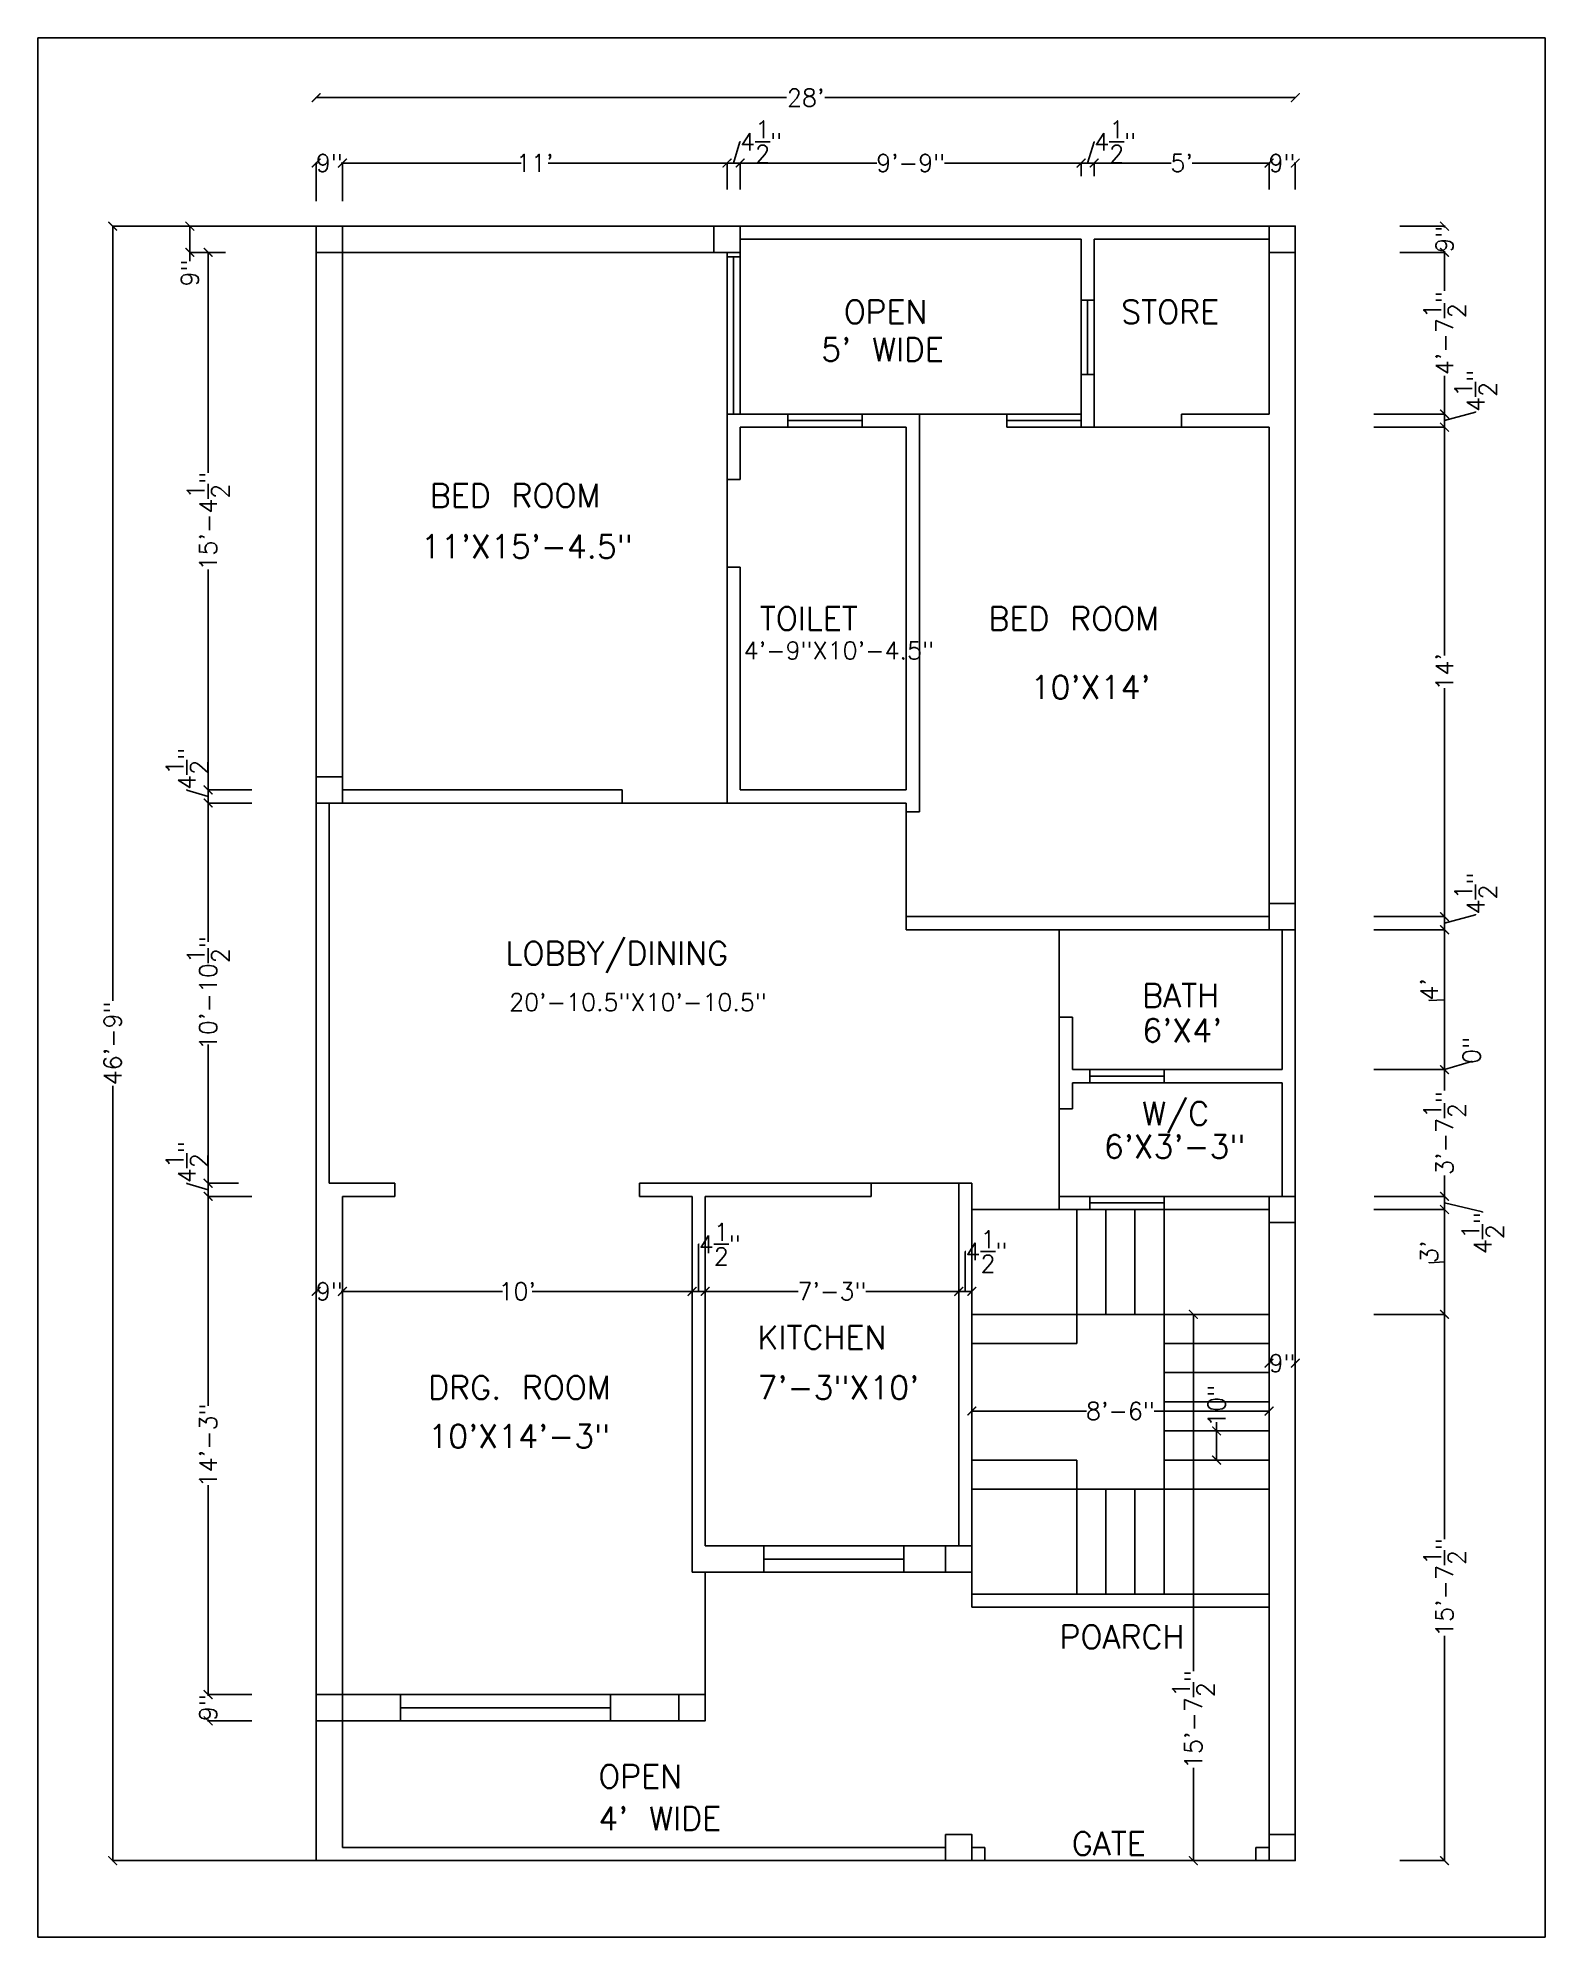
# Model space of a CAD drawing. Header units: inches. Extents: x 2588 to 3105, y -792 to -140.
import ezdxf

# ---------------------------------------------------------------- set-up
doc = ezdxf.new("R2010")
doc.units = ezdxf.units.IN
doc.header["$MEASUREMENT"] = 0
doc.styles.get("Standard").update_dxf_attribs({"font": 'txt.shx', "height": 6})
doc.dimstyles.get("Standard").update_dxf_attribs({"dimtxt": 6, "dimasz": 3, "dimexe": 0.18, "dimexo": 0.0625, "dimgap": 0.09, "dimtad": 0, "dimdec": 4, "dimzin": 0, "dimdsep": 46, "dimlunit": 4, "dimtxsty": 'Standard', "dimblk": 'ARCHTICK', "dimcen": 0.09, "dimadec": 0, "dimazin": 0, "dimtfac": 1, "dimtdec": 4, "dimtofl": 0, "dimtmove": 0, "dimatfit": 3, "dimfxl": 1, "dimtolj": 1, "dimtzin": 0, "dimarcsym": 0})

msp = doc.modelspace()

# ---------------------------------------------------------------- texts
at = {"color": 1, "width": 98.75, "attachment_point": 1}
for s, insert, char_height in [('{\\C7;OPEN}', (2864.25258, -230.0677), 8), ('{\\C7;STORE}', (2959.45299, -230.0677), 8), ("{\\C7;5' WIDE}", (2856.56395, -242.96395), 8), ('{\\C7;BED ROOM }', (2722.23281, -293.13264), 8), ('{\\C7;11\'X15\'-4.5" }', (2719.19322, -310.58661), 8), ('{\\C7;TOILET}', (2835.53099, -335.35591), 8), ('{\\C7;BED ROOM }', (2913.92477, -335.35591), 8), ('{\\C7;4\'-9"X10\'-4.5"}', (2829.93793, -347.31308), 6), ("{\\C7;10'X14'}", (2928.39715, -358.90739), 8), ('{\\C7;LOBBY/DINING}', (2748.1966, -450.22724), 8), ('{\\C7;20\'-10.5"X10\'-10.5"}', (2749.43643, -467.9898), 6), ('{\\C7;BATH}', (2966.72811, -464.7027), 8), ("{\\C7;6'X4'}", (2966.72811, -476.69512), 8), ('{\\C7;W/C}', (2966.72811, -505.21336), 8), ('{\\C7;6\'X3\'-3"}', (2953.48018, -516.57838), 8), ('{\\C7;KITCHEN}', (2834.6577, -582.04326), 8), ('{\\C7;DRG. ROOM }', (2721.68993, -599.27919), 8), ('{\\C7;7\'-3"X10\'}', (2834.6577, -599.27919), 8), ('{\\C7;10\'X14\'-3" }', (2721.68993, -616.00615), 8), ('{\\C7;POARCH}', (2938.29543, -684.81667), 8), ('{\\C7;OPEN}', (2780.05955, -732.71801), 8), ("{\\C7;4' WIDE}", (2780.05955, -747.1716), 8), ('{\\C7;GATE}', (2942.51289, -755.7879), 8)]:
    msp.add_mtext(s, dxfattribs=dict(at, insert=insert, char_height=char_height))

# ---------------------------------------------------------------- blocks, each defined once
blk = doc.blocks.new('_ArchTick')
at = {"color": 0, "linetype": 'ByBlock', "const_width": 0.15}
blk.add_lwpolyline([(-0.5, -0.5), (0.5, 0.5)], dxfattribs=at)
blk = doc.blocks.new('*D0')
at = {"color": 0, "lineweight": -2, "transparency": 16777216}
for p, q in [((2984.18, -578.15), (2984.06, -578.15)), ((2984.24, -578.15), (2984.24, -700.65)), ((2984.24, -765.65), (2984.24, -733.83)), ((2984.18, -765.65), (2984.06, -765.65))]:
    blk.add_line(p, q, dxfattribs=at)
at = {"layer": 'Defpoints', "color": 0, "transparency": 16777216}
for p in [(2984.24, -578.15), (2984.24, -765.65), (2984.24, -765.65)]:
    blk.add_point(p, dxfattribs=at)
at = {"color": 0, "lineweight": -2, "transparency": 16777216, "xscale": 3, "yscale": 3, "zscale": 3}
for p, rotation in [((2984.24, -578.15), 90), ((2984.24, -765.65), 270)]:
    blk.add_blockref('_ArchTick', p, dxfattribs=dict(at, rotation=rotation))
at = {"color": 0, "transparency": 16777216, "insert": (2984.24, -717.24), "char_height": 6, "attachment_point": 5, "rotation": 90}
blk.add_mtext('\\A1;15\'-7{\\H1.000000x;\\S1/2;}"', dxfattribs=at)
blk = doc.blocks.new('*D1')
at = {"color": 0, "lineweight": -2, "transparency": 16777216}
for p, q in [((2683.22, -160.49), (2683.22, -160.37)), ((2683.22, -160.55), (2844.63, -160.55)), ((3019.22, -160.55), (2857.81, -160.55)), ((3019.22, -160.49), (3019.22, -160.37))]:
    blk.add_line(p, q, dxfattribs=at)
at = {"layer": 'Defpoints', "color": 0, "transparency": 16777216}
for p in [(2683.22, -160.55), (3019.22, -160.55), (3019.22, -160.55)]:
    blk.add_point(p, dxfattribs=at)
at = {"color": 0, "lineweight": -2, "transparency": 16777216, "xscale": 3, "yscale": 3, "zscale": 3, "rotation": 180}
blk.add_blockref('_ArchTick', (2683.22, -160.55), dxfattribs=at)
at = {"color": 0, "lineweight": -2, "transparency": 16777216, "xscale": 3, "yscale": 3, "zscale": 3}
blk.add_blockref('_ArchTick', (3019.22, -160.55), dxfattribs=at)
at = {"color": 0, "transparency": 16777216, "insert": (2851.22, -160.55), "char_height": 6, "attachment_point": 5}
blk.add_mtext("\\A1;28'", dxfattribs=at)
blk = doc.blocks.new('*D2')
at = {"color": 0, "lineweight": -2, "transparency": 16777216}
for p, q in [((2683.22, -196.11), (2683.22, -182.81)), ((2683.22, -182.99), (2683.63, -182.99)), ((2692.22, -182.99), (2691.81, -182.99)), ((2692.22, -196.11), (2692.22, -182.81))]:
    blk.add_line(p, q, dxfattribs=at)
at = {"layer": 'Defpoints', "color": 0, "transparency": 16777216}
for p in [(2692.22, -182.99), (2683.22, -196.18), (2692.22, -196.18)]:
    blk.add_point(p, dxfattribs=at)
at = {"color": 0, "lineweight": -2, "transparency": 16777216, "xscale": 3, "yscale": 3, "zscale": 3, "rotation": 180}
blk.add_blockref('_ArchTick', (2683.22, -182.99), dxfattribs=at)
at = {"color": 0, "lineweight": -2, "transparency": 16777216, "xscale": 3, "yscale": 3, "zscale": 3}
blk.add_blockref('_ArchTick', (2692.22, -182.99), dxfattribs=at)
at = {"color": 0, "transparency": 16777216, "insert": (2687.72, -182.99), "char_height": 6, "attachment_point": 5}
blk.add_mtext('\\A1;9"', dxfattribs=at)
blk = doc.blocks.new('*D3')
at = {"color": 0, "lineweight": -2, "transparency": 16777216}
for p, q in [((2692.22, -196.11), (2692.22, -182.81)), ((2692.22, -182.99), (2753.63, -182.99)), ((2824.22, -182.99), (2762.81, -182.99)), ((2824.22, -192.04), (2824.22, -182.81))]:
    blk.add_line(p, q, dxfattribs=at)
at = {"layer": 'Defpoints', "color": 0, "transparency": 16777216}
for p in [(2824.22, -182.99), (2824.22, -192.1), (2692.22, -196.18)]:
    blk.add_point(p, dxfattribs=at)
at = {"color": 0, "lineweight": -2, "transparency": 16777216, "xscale": 3, "yscale": 3, "zscale": 3, "rotation": 180}
blk.add_blockref('_ArchTick', (2692.22, -182.99), dxfattribs=at)
at = {"color": 0, "lineweight": -2, "transparency": 16777216, "xscale": 3, "yscale": 3, "zscale": 3}
blk.add_blockref('_ArchTick', (2824.22, -182.99), dxfattribs=at)
at = {"color": 0, "transparency": 16777216, "insert": (2758.22, -182.99), "char_height": 6, "attachment_point": 5}
blk.add_mtext("\\A1;11'", dxfattribs=at)
blk = doc.blocks.new('*D4')
at = {"color": 0, "lineweight": -2, "transparency": 16777216}
for p, q in [((2826.47, -182.99), (2828.66, -175.68)), ((2828.66, -175.68), (2828.84, -175.68)), ((2824.22, -192.04), (2824.22, -182.81)), ((2824.22, -182.99), (2828.72, -182.99)), ((2828.72, -192.04), (2828.72, -182.81))]:
    blk.add_line(p, q, dxfattribs=at)
at = {"layer": 'Defpoints', "color": 0, "transparency": 16777216}
for p in [(2828.72, -182.99), (2824.22, -192.1), (2828.72, -192.1)]:
    blk.add_point(p, dxfattribs=at)
at = {"color": 0, "lineweight": -2, "transparency": 16777216, "xscale": 3, "yscale": 3, "zscale": 3, "rotation": 180}
blk.add_blockref('_ArchTick', (2824.22, -182.99), dxfattribs=at)
at = {"color": 0, "lineweight": -2, "transparency": 16777216, "xscale": 3, "yscale": 3, "zscale": 3}
blk.add_blockref('_ArchTick', (2828.72, -182.99), dxfattribs=at)
at = {"color": 0, "transparency": 16777216, "insert": (2835.93, -175.68), "char_height": 6, "attachment_point": 5}
blk.add_mtext('\\A1;4{\\H1.000000x;\\S1/2;}"', dxfattribs=at)
blk = doc.blocks.new('*D5')
at = {"color": 0, "lineweight": -2, "transparency": 16777216}
for p, q in [((2828.72, -192.04), (2828.72, -182.81)), ((2828.72, -182.99), (2875.63, -182.99)), ((2945.72, -182.99), (2898.81, -182.99)), ((2945.72, -187.54), (2945.72, -182.81))]:
    blk.add_line(p, q, dxfattribs=at)
at = {"layer": 'Defpoints', "color": 0, "transparency": 16777216}
for p in [(2945.72, -182.99), (2945.72, -187.6), (2828.72, -192.1)]:
    blk.add_point(p, dxfattribs=at)
at = {"color": 0, "lineweight": -2, "transparency": 16777216, "xscale": 3, "yscale": 3, "zscale": 3, "rotation": 180}
blk.add_blockref('_ArchTick', (2828.72, -182.99), dxfattribs=at)
at = {"color": 0, "lineweight": -2, "transparency": 16777216, "xscale": 3, "yscale": 3, "zscale": 3}
blk.add_blockref('_ArchTick', (2945.72, -182.99), dxfattribs=at)
at = {"color": 0, "transparency": 16777216, "insert": (2887.22, -182.99), "char_height": 6, "attachment_point": 5}
blk.add_mtext('\\A1;9\'-9"', dxfattribs=at)
blk = doc.blocks.new('*D6')
at = {"color": 0, "lineweight": -2, "transparency": 16777216}
for p, q in [((2947.97, -182.99), (2950.16, -175.68)), ((2950.16, -175.68), (2950.34, -175.68)), ((2945.72, -187.54), (2945.72, -182.81)), ((2945.72, -182.99), (2950.22, -182.99)), ((2950.22, -187.54), (2950.22, -182.81))]:
    blk.add_line(p, q, dxfattribs=at)
at = {"layer": 'Defpoints', "color": 0, "transparency": 16777216}
for p in [(2945.72, -187.6), (2950.22, -182.99), (2950.22, -187.6)]:
    blk.add_point(p, dxfattribs=at)
at = {"color": 0, "lineweight": -2, "transparency": 16777216, "xscale": 3, "yscale": 3, "zscale": 3, "rotation": 180}
blk.add_blockref('_ArchTick', (2945.72, -182.99), dxfattribs=at)
at = {"color": 0, "lineweight": -2, "transparency": 16777216, "xscale": 3, "yscale": 3, "zscale": 3}
blk.add_blockref('_ArchTick', (2950.22, -182.99), dxfattribs=at)
at = {"color": 0, "transparency": 16777216, "insert": (2957.43, -175.68), "char_height": 6, "attachment_point": 5}
blk.add_mtext('\\A1;4{\\H1.000000x;\\S1/2;}"', dxfattribs=at)
blk = doc.blocks.new('*D7')
at = {"color": 0, "lineweight": -2, "transparency": 16777216}
for p, q in [((2950.22, -187.54), (2950.22, -182.81)), ((2950.22, -182.99), (2976.63, -182.99)), ((3010.22, -182.99), (2983.81, -182.99)), ((3010.22, -192.04), (3010.22, -182.81))]:
    blk.add_line(p, q, dxfattribs=at)
at = {"layer": 'Defpoints', "color": 0, "transparency": 16777216}
for p in [(2950.22, -187.6), (3010.22, -182.99), (3010.22, -192.1)]:
    blk.add_point(p, dxfattribs=at)
at = {"color": 0, "lineweight": -2, "transparency": 16777216, "xscale": 3, "yscale": 3, "zscale": 3, "rotation": 180}
blk.add_blockref('_ArchTick', (2950.22, -182.99), dxfattribs=at)
at = {"color": 0, "lineweight": -2, "transparency": 16777216, "xscale": 3, "yscale": 3, "zscale": 3}
blk.add_blockref('_ArchTick', (3010.22, -182.99), dxfattribs=at)
at = {"color": 0, "transparency": 16777216, "insert": (2980.22, -182.99), "char_height": 6, "attachment_point": 5}
blk.add_mtext("\\A1;5'", dxfattribs=at)
blk = doc.blocks.new('*D8')
at = {"color": 0, "lineweight": -2, "transparency": 16777216}
for p, q in [((3010.22, -192.04), (3010.22, -182.81)), ((3010.22, -182.99), (3010.63, -182.99)), ((3019.22, -182.99), (3018.81, -182.99)), ((3019.22, -192.04), (3019.22, -182.81))]:
    blk.add_line(p, q, dxfattribs=at)
at = {"layer": 'Defpoints', "color": 0, "transparency": 16777216}
for p in [(3019.22, -182.99), (3010.22, -192.1), (3019.22, -192.1)]:
    blk.add_point(p, dxfattribs=at)
at = {"color": 0, "lineweight": -2, "transparency": 16777216, "xscale": 3, "yscale": 3, "zscale": 3, "rotation": 180}
blk.add_blockref('_ArchTick', (3010.22, -182.99), dxfattribs=at)
at = {"color": 0, "lineweight": -2, "transparency": 16777216, "xscale": 3, "yscale": 3, "zscale": 3}
blk.add_blockref('_ArchTick', (3019.22, -182.99), dxfattribs=at)
at = {"color": 0, "transparency": 16777216, "insert": (3014.72, -182.99), "char_height": 6, "attachment_point": 5}
blk.add_mtext('\\A1;9"', dxfattribs=at)
blk = doc.blocks.new('*D9')
at = {"color": 0, "lineweight": -2, "transparency": 16777216}
for p, q in [((2652.1, -204.65), (2639.71, -204.65)), ((2639.89, -204.65), (2639.89, -213.65)), ((2652.1, -213.65), (2639.71, -213.65)), ((2639.89, -213.65), (2639.89, -216.65))]:
    blk.add_line(p, q, dxfattribs=at)
at = {"layer": 'Defpoints', "color": 0, "transparency": 16777216}
for p in [(2652.16, -204.65), (2639.89, -213.65), (2652.16, -213.65)]:
    blk.add_point(p, dxfattribs=at)
at = {"color": 0, "lineweight": -2, "transparency": 16777216, "xscale": 3, "yscale": 3, "zscale": 3}
for p, rotation in [((2639.89, -204.65), 90), ((2639.89, -213.65), 270)]:
    blk.add_blockref('_ArchTick', p, dxfattribs=dict(at, rotation=rotation))
at = {"color": 0, "transparency": 16777216, "insert": (2639.89, -220.74), "char_height": 6, "attachment_point": 5, "rotation": 90}
blk.add_mtext('\\A1;9"', dxfattribs=at)
blk = doc.blocks.new('*D10')
at = {"color": 0, "lineweight": -2, "transparency": 16777216}
for p, q in [((2652.1, -213.65), (2645.98, -213.65)), ((2646.16, -213.65), (2646.16, -289.31)), ((2646.16, -398.15), (2646.16, -322.49)), ((2661.1, -398.15), (2645.98, -398.15))]:
    blk.add_line(p, q, dxfattribs=at)
at = {"layer": 'Defpoints', "color": 0, "transparency": 16777216}
for p in [(2652.16, -213.65), (2646.16, -398.15), (2661.16, -398.15)]:
    blk.add_point(p, dxfattribs=at)
at = {"color": 0, "lineweight": -2, "transparency": 16777216, "xscale": 3, "yscale": 3, "zscale": 3}
for p, rotation in [((2646.16, -213.65), 90), ((2646.16, -398.15), 270)]:
    blk.add_blockref('_ArchTick', p, dxfattribs=dict(at, rotation=rotation))
at = {"color": 0, "transparency": 16777216, "insert": (2646.16, -305.9), "char_height": 6, "attachment_point": 5, "rotation": 90}
blk.add_mtext('\\A1;15\'-4{\\H1.000000x;\\S1/2;}"', dxfattribs=at)
blk = doc.blocks.new('*D11')
at = {"color": 0, "lineweight": -2, "transparency": 16777216}
for p, q in [((2638.85, -398.2), (2638.85, -398.02)), ((2646.16, -400.4), (2638.85, -398.2)), ((2661.1, -398.15), (2645.98, -398.15)), ((2661.1, -402.65), (2645.98, -402.65)), ((2646.16, -398.15), (2646.16, -402.65))]:
    blk.add_line(p, q, dxfattribs=at)
at = {"layer": 'Defpoints', "color": 0, "transparency": 16777216}
for p in [(2646.16, -402.65), (2661.16, -398.15), (2661.16, -402.65)]:
    blk.add_point(p, dxfattribs=at)
at = {"color": 0, "lineweight": -2, "transparency": 16777216, "xscale": 3, "yscale": 3, "zscale": 3}
for p, rotation in [((2646.16, -398.15), 90), ((2646.16, -402.65), 270)]:
    blk.add_blockref('_ArchTick', p, dxfattribs=dict(at, rotation=rotation))
at = {"color": 0, "transparency": 16777216, "insert": (2638.85, -390.93), "char_height": 6, "attachment_point": 5, "rotation": 90}
blk.add_mtext('\\A1;4{\\H1.000000x;\\S1/2;}"', dxfattribs=at)
blk = doc.blocks.new('*D12')
at = {"color": 0, "lineweight": -2, "transparency": 16777216}
for p, q in [((2661.1, -402.65), (2645.98, -402.65)), ((2646.16, -402.65), (2646.16, -450.31)), ((2646.16, -533.15), (2646.16, -485.49)), ((2656.6, -533.15), (2645.98, -533.15))]:
    blk.add_line(p, q, dxfattribs=at)
at = {"layer": 'Defpoints', "color": 0, "transparency": 16777216}
for p in [(2661.16, -402.65), (2646.16, -533.15), (2656.66, -533.15)]:
    blk.add_point(p, dxfattribs=at)
at = {"color": 0, "lineweight": -2, "transparency": 16777216, "xscale": 3, "yscale": 3, "zscale": 3}
for p, rotation in [((2646.16, -402.65), 90), ((2646.16, -533.15), 270)]:
    blk.add_blockref('_ArchTick', p, dxfattribs=dict(at, rotation=rotation))
at = {"color": 0, "transparency": 16777216, "insert": (2646.16, -467.9), "char_height": 6, "attachment_point": 5, "rotation": 90}
blk.add_mtext('\\A1;10\'-10{\\H1.000000x;\\S1/2;}"', dxfattribs=at)
blk = doc.blocks.new('*D13')
at = {"color": 0, "lineweight": -2, "transparency": 16777216}
for p, q in [((2638.85, -533.2), (2638.85, -533.02)), ((2646.16, -535.4), (2638.85, -533.2)), ((2656.6, -533.15), (2645.98, -533.15)), ((2646.16, -533.15), (2646.16, -537.65)), ((2661.1, -537.65), (2645.98, -537.65))]:
    blk.add_line(p, q, dxfattribs=at)
at = {"layer": 'Defpoints', "color": 0, "transparency": 16777216}
for p in [(2656.66, -533.15), (2646.16, -537.65), (2661.16, -537.65)]:
    blk.add_point(p, dxfattribs=at)
at = {"color": 0, "lineweight": -2, "transparency": 16777216, "xscale": 3, "yscale": 3, "zscale": 3}
for p, rotation in [((2646.16, -533.15), 90), ((2646.16, -537.65), 270)]:
    blk.add_blockref('_ArchTick', p, dxfattribs=dict(at, rotation=rotation))
at = {"color": 0, "transparency": 16777216, "insert": (2638.85, -525.93), "char_height": 6, "attachment_point": 5, "rotation": 90}
blk.add_mtext('\\A1;4{\\H1.000000x;\\S1/2;}"', dxfattribs=at)
blk = doc.blocks.new('*D14')
at = {"color": 0, "lineweight": -2, "transparency": 16777216}
for p, q in [((2661.1, -537.65), (2645.98, -537.65)), ((2646.16, -537.65), (2646.16, -609.56)), ((2646.16, -708.65), (2646.16, -636.74)), ((2661.1, -708.65), (2645.98, -708.65))]:
    blk.add_line(p, q, dxfattribs=at)
at = {"layer": 'Defpoints', "color": 0, "transparency": 16777216}
for p in [(2661.16, -537.65), (2646.16, -708.65), (2661.16, -708.65)]:
    blk.add_point(p, dxfattribs=at)
at = {"color": 0, "lineweight": -2, "transparency": 16777216, "xscale": 3, "yscale": 3, "zscale": 3}
for p, rotation in [((2646.16, -537.65), 90), ((2646.16, -708.65), 270)]:
    blk.add_blockref('_ArchTick', p, dxfattribs=dict(at, rotation=rotation))
at = {"color": 0, "transparency": 16777216, "insert": (2646.16, -623.15), "char_height": 6, "attachment_point": 5, "rotation": 90}
blk.add_mtext('\\A1;14\'-3"', dxfattribs=at)
blk = doc.blocks.new('*D15')
at = {"color": 0, "lineweight": -2, "transparency": 16777216}
for p, q in [((2661.1, -708.65), (2645.98, -708.65)), ((2646.16, -708.65), (2646.16, -709.06)), ((2661.1, -717.65), (2645.98, -717.65)), ((2646.16, -717.65), (2646.16, -717.24))]:
    blk.add_line(p, q, dxfattribs=at)
at = {"layer": 'Defpoints', "color": 0, "transparency": 16777216}
for p in [(2661.16, -708.65), (2646.16, -717.65), (2661.16, -717.65)]:
    blk.add_point(p, dxfattribs=at)
at = {"color": 0, "lineweight": -2, "transparency": 16777216, "xscale": 3, "yscale": 3, "zscale": 3}
for p, rotation in [((2646.16, -708.65), 90), ((2646.16, -717.65), 270)]:
    blk.add_blockref('_ArchTick', p, dxfattribs=dict(at, rotation=rotation))
at = {"color": 0, "transparency": 16777216, "insert": (2646.16, -713.15), "char_height": 6, "attachment_point": 5, "rotation": 90}
blk.add_mtext('\\A1;9"', dxfattribs=at)
blk = doc.blocks.new('*D16')
at = {"color": 0, "lineweight": -2, "transparency": 16777216}
for p, q in [((3055.15, -204.65), (3070.62, -204.65)), ((3070.44, -204.65), (3070.44, -205.06)), ((3055.15, -213.65), (3070.62, -213.65)), ((3070.44, -213.65), (3070.44, -213.24))]:
    blk.add_line(p, q, dxfattribs=at)
at = {"layer": 'Defpoints', "color": 0, "transparency": 16777216}
for p in [(3055.08, -204.65), (3055.08, -213.65), (3070.44, -213.65)]:
    blk.add_point(p, dxfattribs=at)
at = {"color": 0, "lineweight": -2, "transparency": 16777216, "xscale": 3, "yscale": 3, "zscale": 3}
for p, rotation in [((3070.44, -204.65), 90), ((3070.44, -213.65), 270)]:
    blk.add_blockref('_ArchTick', p, dxfattribs=dict(at, rotation=rotation))
at = {"color": 0, "transparency": 16777216, "insert": (3070.44, -209.15), "char_height": 6, "attachment_point": 5, "rotation": 90}
blk.add_mtext('\\A1;9"', dxfattribs=at)
blk = doc.blocks.new('*D17')
at = {"color": 0, "lineweight": -2, "transparency": 16777216}
for p, q in [((3055.15, -213.65), (3070.62, -213.65)), ((3070.44, -213.65), (3070.44, -226.81)), ((3070.44, -269.15), (3070.44, -255.99)), ((3046.15, -269.15), (3070.62, -269.15))]:
    blk.add_line(p, q, dxfattribs=at)
at = {"layer": 'Defpoints', "color": 0, "transparency": 16777216}
for p in [(3055.08, -213.65), (3046.08, -269.15), (3070.44, -269.15)]:
    blk.add_point(p, dxfattribs=at)
at = {"color": 0, "lineweight": -2, "transparency": 16777216, "xscale": 3, "yscale": 3, "zscale": 3}
for p, rotation in [((3070.44, -213.65), 90), ((3070.44, -269.15), 270)]:
    blk.add_blockref('_ArchTick', p, dxfattribs=dict(at, rotation=rotation))
at = {"color": 0, "transparency": 16777216, "insert": (3070.44, -241.4), "char_height": 6, "attachment_point": 5, "rotation": 90}
blk.add_mtext('\\A1;4\'-7{\\H1.000000x;\\S1/2;}"', dxfattribs=at)
blk = doc.blocks.new('*D18')
at = {"color": 0, "lineweight": -2, "transparency": 16777216}
for p, q in [((3046.15, -269.15), (3070.62, -269.15)), ((3046.15, -273.65), (3070.62, -273.65)), ((3070.44, -271.4), (3081.1, -268.47)), ((3070.44, -269.15), (3070.44, -273.65)), ((3081.1, -268.47), (3081.1, -268.29))]:
    blk.add_line(p, q, dxfattribs=at)
at = {"layer": 'Defpoints', "color": 0, "transparency": 16777216}
for p in [(3046.08, -269.15), (3046.08, -273.65), (3070.44, -273.65)]:
    blk.add_point(p, dxfattribs=at)
at = {"color": 0, "lineweight": -2, "transparency": 16777216, "xscale": 3, "yscale": 3, "zscale": 3}
for p, rotation in [((3070.44, -269.15), 90), ((3070.44, -273.65), 270)]:
    blk.add_blockref('_ArchTick', p, dxfattribs=dict(at, rotation=rotation))
at = {"color": 0, "transparency": 16777216, "insert": (3081.1, -261.2), "char_height": 6, "attachment_point": 5, "rotation": 90}
blk.add_mtext('\\A1;4{\\H1.000000x;\\S1/2;}"', dxfattribs=at)
blk = doc.blocks.new('*D19')
at = {"color": 0, "lineweight": -2, "transparency": 16777216}
for p, q in [((3046.15, -273.65), (3070.62, -273.65)), ((3070.44, -273.65), (3070.44, -352.06)), ((3070.44, -441.65), (3070.44, -363.24)), ((3046.15, -441.65), (3070.62, -441.65))]:
    blk.add_line(p, q, dxfattribs=at)
at = {"layer": 'Defpoints', "color": 0, "transparency": 16777216}
for p in [(3046.08, -273.65), (3046.08, -441.65), (3070.44, -441.65)]:
    blk.add_point(p, dxfattribs=at)
at = {"color": 0, "lineweight": -2, "transparency": 16777216, "xscale": 3, "yscale": 3, "zscale": 3}
for p, rotation in [((3070.44, -273.65), 90), ((3070.44, -441.65), 270)]:
    blk.add_blockref('_ArchTick', p, dxfattribs=dict(at, rotation=rotation))
at = {"color": 0, "transparency": 16777216, "insert": (3070.44, -357.65), "char_height": 6, "attachment_point": 5, "rotation": 90}
blk.add_mtext("\\A1;14'", dxfattribs=at)
blk = doc.blocks.new('*D20')
at = {"color": 0, "lineweight": -2, "transparency": 16777216}
for p, q in [((3046.15, -441.65), (3070.62, -441.65)), ((3070.44, -443.9), (3081.1, -440.97)), ((3070.44, -441.65), (3070.44, -446.15)), ((3081.1, -440.97), (3081.1, -440.79)), ((3046.15, -446.15), (3070.62, -446.15))]:
    blk.add_line(p, q, dxfattribs=at)
at = {"layer": 'Defpoints', "color": 0, "transparency": 16777216}
for p in [(3046.08, -441.65), (3046.08, -446.15), (3070.44, -446.15)]:
    blk.add_point(p, dxfattribs=at)
at = {"color": 0, "lineweight": -2, "transparency": 16777216, "xscale": 3, "yscale": 3, "zscale": 3}
for p, rotation in [((3070.44, -441.65), 90), ((3070.44, -446.15), 270)]:
    blk.add_blockref('_ArchTick', p, dxfattribs=dict(at, rotation=rotation))
at = {"color": 0, "transparency": 16777216, "insert": (3081.1, -433.7), "char_height": 6, "attachment_point": 5, "rotation": 90}
blk.add_mtext('\\A1;4{\\H1.000000x;\\S1/2;}"', dxfattribs=at)
blk = doc.blocks.new('*D21')
at = {"color": 0, "lineweight": -2, "transparency": 16777216}
for p, q in [((3046.15, -446.15), (3070.62, -446.15)), ((3070.44, -446.15), (3070.44, -494.15)), ((3070.44, -470.15), (3065.19, -470.42)), ((3065.19, -470.42), (3065.19, -470.24)), ((3046.15, -494.15), (3070.62, -494.15))]:
    blk.add_line(p, q, dxfattribs=at)
at = {"layer": 'Defpoints', "color": 0, "transparency": 16777216}
for p in [(3046.08, -446.15), (3046.08, -494.15), (3070.44, -494.15)]:
    blk.add_point(p, dxfattribs=at)
at = {"color": 0, "lineweight": -2, "transparency": 16777216, "xscale": 3, "yscale": 3, "zscale": 3}
for p, rotation in [((3070.44, -446.15), 90), ((3070.44, -494.15), 270)]:
    blk.add_blockref('_ArchTick', p, dxfattribs=dict(at, rotation=rotation))
at = {"color": 0, "transparency": 16777216, "insert": (3065.19, -466.65), "char_height": 6, "attachment_point": 5, "rotation": 90}
blk.add_mtext("\\A1;4'", dxfattribs=at)
blk = doc.blocks.new('*D22')
at = {"color": 0, "lineweight": -2, "transparency": 16777216}
for p, q in [((3046.15, -494.15), (3070.62, -494.15)), ((3046.21, -494.15), (3070.62, -494.15)), ((3070.44, -494.15), (3070.44, -491.15)), ((3070.44, -494.15), (3079.75, -491.35)), ((3070.44, -494.15), (3070.44, -497.15)), ((3079.75, -491.35), (3079.75, -491.17))]:
    blk.add_line(p, q, dxfattribs=at)
at = {"layer": 'Defpoints', "color": 0, "transparency": 16777216}
for p in [(3046.08, -494.15), (3046.15, -494.15), (3070.44, -494.15)]:
    blk.add_point(p, dxfattribs=at)
at = {"color": 0, "lineweight": -2, "transparency": 16777216, "xscale": 3, "yscale": 3, "zscale": 3}
for rotation in [90, 270]:
    blk.add_blockref('_ArchTick', (3070.44, -494.15), dxfattribs=dict(at, rotation=rotation))
at = {"color": 0, "transparency": 16777216, "insert": (3079.75, -487.58), "char_height": 6, "attachment_point": 5, "rotation": 90}
blk.add_mtext('\\A1;0"', dxfattribs=at)
blk = doc.blocks.new('*D23')
at = {"color": 0, "lineweight": -2, "transparency": 16777216}
for p, q in [((3046.21, -494.15), (3070.62, -494.15)), ((3070.44, -494.15), (3070.44, -501.31)), ((3070.44, -537.65), (3070.44, -530.49)), ((3046.27, -537.65), (3070.62, -537.65))]:
    blk.add_line(p, q, dxfattribs=at)
at = {"layer": 'Defpoints', "color": 0, "transparency": 16777216}
for p in [(3046.15, -494.15), (3046.21, -537.65), (3070.44, -537.65)]:
    blk.add_point(p, dxfattribs=at)
at = {"color": 0, "lineweight": -2, "transparency": 16777216, "xscale": 3, "yscale": 3, "zscale": 3}
for p, rotation in [((3070.44, -494.15), 90), ((3070.44, -537.65), 270)]:
    blk.add_blockref('_ArchTick', p, dxfattribs=dict(at, rotation=rotation))
at = {"color": 0, "transparency": 16777216, "insert": (3070.44, -515.9), "char_height": 6, "attachment_point": 5, "rotation": 90}
blk.add_mtext('\\A1;3\'-7{\\H1.000000x;\\S1/2;}"', dxfattribs=at)
blk = doc.blocks.new('*D24')
at = {"color": 0, "lineweight": -2, "transparency": 16777216}
for p, q in [((3046.27, -537.65), (3070.62, -537.65)), ((3070.44, -537.65), (3070.44, -542.15)), ((3070.44, -539.9), (3083.52, -543.01)), ((3046.15, -542.15), (3070.62, -542.15)), ((3083.52, -543.01), (3083.52, -543.19))]:
    blk.add_line(p, q, dxfattribs=at)
at = {"layer": 'Defpoints', "color": 0, "transparency": 16777216}
for p in [(3046.21, -537.65), (3046.08, -542.15), (3070.44, -542.15)]:
    blk.add_point(p, dxfattribs=at)
at = {"color": 0, "lineweight": -2, "transparency": 16777216, "xscale": 3, "yscale": 3, "zscale": 3}
for p, rotation in [((3070.44, -537.65), 90), ((3070.44, -542.15), 270)]:
    blk.add_blockref('_ArchTick', p, dxfattribs=dict(at, rotation=rotation))
at = {"color": 0, "transparency": 16777216, "insert": (3083.52, -550.28), "char_height": 6, "attachment_point": 5, "rotation": 90}
blk.add_mtext('\\A1;4{\\H1.000000x;\\S1/2;}"', dxfattribs=at)
blk = doc.blocks.new('*D25')
at = {"color": 0, "lineweight": -2, "transparency": 16777216}
for p, q in [((3046.15, -542.15), (3070.62, -542.15)), ((3070.44, -542.15), (3070.44, -578.15)), ((3070.44, -560.15), (3065.19, -560.42)), ((3065.19, -560.42), (3065.19, -560.24)), ((3046.15, -578.15), (3070.62, -578.15))]:
    blk.add_line(p, q, dxfattribs=at)
at = {"layer": 'Defpoints', "color": 0, "transparency": 16777216}
for p in [(3046.08, -542.15), (3046.08, -578.15), (3070.44, -578.15)]:
    blk.add_point(p, dxfattribs=at)
at = {"color": 0, "lineweight": -2, "transparency": 16777216, "xscale": 3, "yscale": 3, "zscale": 3}
for p, rotation in [((3070.44, -542.15), 90), ((3070.44, -578.15), 270)]:
    blk.add_blockref('_ArchTick', p, dxfattribs=dict(at, rotation=rotation))
at = {"color": 0, "transparency": 16777216, "insert": (3065.19, -556.65), "char_height": 6, "attachment_point": 5, "rotation": 90}
blk.add_mtext("\\A1;3'", dxfattribs=at)
blk = doc.blocks.new('*D26')
at = {"color": 0, "lineweight": -2, "transparency": 16777216}
for p, q in [((3046.15, -578.15), (3070.62, -578.15)), ((3070.44, -578.15), (3070.44, -655.31)), ((3070.44, -765.65), (3070.44, -688.49)), ((3055.15, -765.65), (3070.62, -765.65))]:
    blk.add_line(p, q, dxfattribs=at)
at = {"layer": 'Defpoints', "color": 0, "transparency": 16777216}
for p in [(3046.08, -578.15), (3055.08, -765.65), (3070.44, -765.65)]:
    blk.add_point(p, dxfattribs=at)
at = {"color": 0, "lineweight": -2, "transparency": 16777216, "xscale": 3, "yscale": 3, "zscale": 3}
for p, rotation in [((3070.44, -578.15), 90), ((3070.44, -765.65), 270)]:
    blk.add_blockref('_ArchTick', p, dxfattribs=dict(at, rotation=rotation))
at = {"color": 0, "transparency": 16777216, "insert": (3070.44, -671.9), "char_height": 6, "attachment_point": 5, "rotation": 90}
blk.add_mtext('\\A1;15\'-7{\\H1.000000x;\\S1/2;}"', dxfattribs=at)
blk = doc.blocks.new('*D27')
at = {"color": 0, "lineweight": -2, "transparency": 16777216}
for p, q in [((2992.16, -618.15), (2992.04, -618.15)), ((2992.22, -618.15), (2992.22, -615.15)), ((2992.22, -628.15), (2992.22, -618.15)), ((2992.16, -628.15), (2992.04, -628.15))]:
    blk.add_line(p, q, dxfattribs=at)
at = {"layer": 'Defpoints', "color": 0, "transparency": 16777216}
for p in [(2992.22, -618.15), (2992.22, -618.15), (2992.22, -628.15)]:
    blk.add_point(p, dxfattribs=at)
at = {"color": 0, "lineweight": -2, "transparency": 16777216, "xscale": 3, "yscale": 3, "zscale": 3}
for p, rotation in [((2992.22, -618.15), 90), ((2992.22, -628.15), 270)]:
    blk.add_blockref('_ArchTick', p, dxfattribs=dict(at, rotation=rotation))
at = {"color": 0, "transparency": 16777216, "insert": (2992.22, -609.56), "char_height": 6, "attachment_point": 5, "rotation": 90}
blk.add_mtext('\\A1;10"', dxfattribs=at)
blk = doc.blocks.new('*D28')
at = {"color": 0, "lineweight": -2, "transparency": 16777216}
for p, q in [((2683.22, -559.32), (2683.22, -570.45)), ((2692.22, -559.32), (2692.22, -570.45)), ((2683.22, -570.27), (2683.63, -570.27)), ((2692.22, -570.27), (2691.81, -570.27))]:
    blk.add_line(p, q, dxfattribs=at)
at = {"layer": 'Defpoints', "color": 0, "transparency": 16777216}
for p in [(2683.22, -559.26), (2692.22, -559.26), (2692.22, -570.27)]:
    blk.add_point(p, dxfattribs=at)
at = {"color": 0, "lineweight": -2, "transparency": 16777216, "xscale": 3, "yscale": 3, "zscale": 3, "rotation": 180}
blk.add_blockref('_ArchTick', (2683.22, -570.27), dxfattribs=at)
at = {"color": 0, "lineweight": -2, "transparency": 16777216, "xscale": 3, "yscale": 3, "zscale": 3}
blk.add_blockref('_ArchTick', (2692.22, -570.27), dxfattribs=at)
at = {"color": 0, "transparency": 16777216, "insert": (2687.72, -570.27), "char_height": 6, "attachment_point": 5}
blk.add_mtext('\\A1;9"', dxfattribs=at)
blk = doc.blocks.new('*D29')
at = {"color": 0, "lineweight": -2, "transparency": 16777216}
for p, q in [((2692.22, -559.32), (2692.22, -570.45)), ((2692.22, -570.27), (2747.13, -570.27)), ((2812.22, -570.27), (2757.31, -570.27)), ((2812.22, -570.21), (2812.22, -570.09))]:
    blk.add_line(p, q, dxfattribs=at)
at = {"layer": 'Defpoints', "color": 0, "transparency": 16777216}
for p in [(2692.22, -559.26), (2812.22, -570.27), (2812.22, -570.27)]:
    blk.add_point(p, dxfattribs=at)
at = {"color": 0, "lineweight": -2, "transparency": 16777216, "xscale": 3, "yscale": 3, "zscale": 3, "rotation": 180}
blk.add_blockref('_ArchTick', (2692.22, -570.27), dxfattribs=at)
at = {"color": 0, "lineweight": -2, "transparency": 16777216, "xscale": 3, "yscale": 3, "zscale": 3}
blk.add_blockref('_ArchTick', (2812.22, -570.27), dxfattribs=at)
at = {"color": 0, "transparency": 16777216, "insert": (2752.22, -570.27), "char_height": 6, "attachment_point": 5}
blk.add_mtext("\\A1;10'", dxfattribs=at)
blk = doc.blocks.new('*D30')
at = {"color": 0, "lineweight": -2, "transparency": 16777216}
for p, q in [((2814.47, -570.27), (2814.47, -554.1)), ((2814.47, -554.1), (2814.65, -554.1)), ((2812.22, -570.21), (2812.22, -570.09)), ((2812.22, -570.27), (2816.72, -570.27)), ((2816.72, -569.59), (2816.72, -570.45))]:
    blk.add_line(p, q, dxfattribs=at)
at = {"layer": 'Defpoints', "color": 0, "transparency": 16777216}
for p in [(2812.22, -570.27), (2816.72, -569.52), (2816.72, -570.27)]:
    blk.add_point(p, dxfattribs=at)
at = {"color": 0, "lineweight": -2, "transparency": 16777216, "xscale": 3, "yscale": 3, "zscale": 3, "rotation": 180}
blk.add_blockref('_ArchTick', (2812.22, -570.27), dxfattribs=at)
at = {"color": 0, "lineweight": -2, "transparency": 16777216, "xscale": 3, "yscale": 3, "zscale": 3}
blk.add_blockref('_ArchTick', (2816.72, -570.27), dxfattribs=at)
at = {"color": 0, "transparency": 16777216, "insert": (2821.74, -554.1), "char_height": 6, "attachment_point": 5}
blk.add_mtext('\\A1;4{\\H1.000000x;\\S1/2;}"', dxfattribs=at)
blk = doc.blocks.new('*D31')
at = {"color": 0, "lineweight": -2, "transparency": 16777216}
for p, q in [((2816.72, -569.59), (2816.72, -570.45)), ((2816.72, -570.27), (2848.63, -570.27)), ((2903.72, -570.27), (2871.81, -570.27)), ((2903.72, -570.21), (2903.72, -570.09))]:
    blk.add_line(p, q, dxfattribs=at)
at = {"layer": 'Defpoints', "color": 0, "transparency": 16777216}
for p in [(2816.72, -569.52), (2903.72, -570.27), (2903.72, -570.27)]:
    blk.add_point(p, dxfattribs=at)
at = {"color": 0, "lineweight": -2, "transparency": 16777216, "xscale": 3, "yscale": 3, "zscale": 3, "rotation": 180}
blk.add_blockref('_ArchTick', (2816.72, -570.27), dxfattribs=at)
at = {"color": 0, "lineweight": -2, "transparency": 16777216, "xscale": 3, "yscale": 3, "zscale": 3}
blk.add_blockref('_ArchTick', (2903.72, -570.27), dxfattribs=at)
at = {"color": 0, "transparency": 16777216, "insert": (2860.22, -570.27), "char_height": 6, "attachment_point": 5}
blk.add_mtext('\\A1;7\'-3"', dxfattribs=at)
blk = doc.blocks.new('*D32')
at = {"color": 0, "lineweight": -2, "transparency": 16777216}
for p, q in [((2905.97, -570.27), (2905.97, -556.58)), ((2905.97, -556.58), (2906.15, -556.58)), ((2903.72, -570.21), (2903.72, -570.09)), ((2903.72, -570.27), (2908.22, -570.27)), ((2908.22, -570.21), (2908.22, -570.09))]:
    blk.add_line(p, q, dxfattribs=at)
at = {"layer": 'Defpoints', "color": 0, "transparency": 16777216}
for p in [(2903.72, -570.27), (2908.22, -570.27), (2908.22, -570.27)]:
    blk.add_point(p, dxfattribs=at)
at = {"color": 0, "lineweight": -2, "transparency": 16777216, "xscale": 3, "yscale": 3, "zscale": 3, "rotation": 180}
blk.add_blockref('_ArchTick', (2903.72, -570.27), dxfattribs=at)
at = {"color": 0, "lineweight": -2, "transparency": 16777216, "xscale": 3, "yscale": 3, "zscale": 3}
blk.add_blockref('_ArchTick', (2908.22, -570.27), dxfattribs=at)
at = {"color": 0, "transparency": 16777216, "insert": (2913.24, -556.58), "char_height": 6, "attachment_point": 5}
blk.add_mtext('\\A1;4{\\H1.000000x;\\S1/2;}"', dxfattribs=at)
blk = doc.blocks.new('*D33')
at = {"color": 0, "lineweight": -2, "transparency": 16777216}
for p, q in [((2908.22, -615.26), (2908.22, -611.16)), ((2908.22, -611.34), (2947.63, -611.34)), ((3010.22, -611.34), (2970.81, -611.34)), ((3010.22, -611.27), (3010.22, -611.16))]:
    blk.add_line(p, q, dxfattribs=at)
at = {"layer": 'Defpoints', "color": 0, "transparency": 16777216}
for p in [(3010.22, -611.34), (3010.22, -611.34), (2908.22, -615.32)]:
    blk.add_point(p, dxfattribs=at)
at = {"color": 0, "lineweight": -2, "transparency": 16777216, "xscale": 3, "yscale": 3, "zscale": 3, "rotation": 180}
blk.add_blockref('_ArchTick', (2908.22, -611.34), dxfattribs=at)
at = {"color": 0, "lineweight": -2, "transparency": 16777216, "xscale": 3, "yscale": 3, "zscale": 3}
blk.add_blockref('_ArchTick', (3010.22, -611.34), dxfattribs=at)
at = {"color": 0, "transparency": 16777216, "insert": (2959.22, -611.34), "char_height": 6, "attachment_point": 5}
blk.add_mtext('\\A1;8\'-6"', dxfattribs=at)
blk = doc.blocks.new('*D34')
at = {"color": 0, "lineweight": -2, "transparency": 16777216}
for p, q in [((3010.22, -594.84), (3010.22, -594.72)), ((3010.22, -594.9), (3010.63, -594.9)), ((3019.22, -594.9), (3018.81, -594.9)), ((3019.22, -594.84), (3019.22, -594.72))]:
    blk.add_line(p, q, dxfattribs=at)
at = {"layer": 'Defpoints', "color": 0, "transparency": 16777216}
for p in [(3010.22, -594.9), (3019.22, -594.9), (3019.22, -594.9)]:
    blk.add_point(p, dxfattribs=at)
at = {"color": 0, "lineweight": -2, "transparency": 16777216, "xscale": 3, "yscale": 3, "zscale": 3, "rotation": 180}
blk.add_blockref('_ArchTick', (3010.22, -594.9), dxfattribs=at)
at = {"color": 0, "lineweight": -2, "transparency": 16777216, "xscale": 3, "yscale": 3, "zscale": 3}
blk.add_blockref('_ArchTick', (3019.22, -594.9), dxfattribs=at)
at = {"color": 0, "transparency": 16777216, "insert": (3014.72, -594.9), "char_height": 6, "attachment_point": 5}
blk.add_mtext('\\A1;9"', dxfattribs=at)
blk = doc.blocks.new('*D36')
at = {"color": 0, "lineweight": -2, "transparency": 16777216}
for p, q in [((2683.16, -204.65), (2613.22, -204.65)), ((2613.4, -204.65), (2613.4, -470.56)), ((2613.4, -765.65), (2613.4, -499.74)), ((2683.16, -765.65), (2613.22, -765.65))]:
    blk.add_line(p, q, dxfattribs=at)
at = {"layer": 'Defpoints', "color": 0, "transparency": 16777216}
for p in [(2613.4, -204.65), (2683.22, -204.65), (2683.22, -765.65)]:
    blk.add_point(p, dxfattribs=at)
at = {"color": 0, "lineweight": -2, "transparency": 16777216, "xscale": 3, "yscale": 3, "zscale": 3}
for p, rotation in [((2613.4, -204.65), 90), ((2613.4, -765.65), 270)]:
    blk.add_blockref('_ArchTick', p, dxfattribs=dict(at, rotation=rotation))
at = {"color": 0, "transparency": 16777216, "insert": (2613.4, -485.15), "char_height": 6, "attachment_point": 5, "rotation": 90}
blk.add_mtext('\\A1;46\'-9"', dxfattribs=at)

# ---------------------------------------------------------------- dimensions: what is measured, and where the dimension line sits
at = {"color": 7}
for p1, p2, distance, picture, middle in [((2683.21875, -160.5508), (3019.21875, -160.5508), 0, '*D1', (2851.21875, -160.5508)), ((2683.21875, -765.64712), (2683.21875, -204.64712), 69.81927, '*D36', (2613.39949, -485.14712)), ((2992.21875, -628.14712), (2992.21875, -618.14712), 0, '*D27', (2992.21875, -609.55712))]:
    dim = msp.add_aligned_dim(p1=p1, p2=p2, distance=distance, dimstyle='Standard', dxfattribs=at)
    dim.commit()
    dim.dimension.update_dxf_attribs({"geometry": picture, "text_midpoint": middle})
for base, p1, p2, angle, picture, middle in [((2828.71875, -182.99297), (2824.21875, -192.10317), (2828.71875, -192.10317), 180, '*D4', (2828.93325, -175.67797)), ((2950.21875, -182.99297), (2945.71875, -187.60317), (2950.21875, -187.60317), 180, '*D6', (2950.43325, -175.67797)), ((2824.21875, -182.99297), (2692.21875, -196.17679), (2824.21875, -192.10317), 180, '*D3', (2758.21875, -182.99297)), ((2945.71875, -182.99297), (2828.71875, -192.10317), (2945.71875, -187.60317), 180, '*D5', (2887.21875, -182.99297)), ((3010.21875, -182.99297), (2950.21875, -187.60317), (3010.21875, -192.10317), 180, '*D7', (2980.21875, -182.99297)), ((3019.21875, -182.99297), (3010.21875, -192.10317), (3019.21875, -192.10317), 180, '*D8', (3014.71875, -182.99297)), ((2646.16, -398.14712), (2652.16, -213.64712), (2661.16, -398.14712), 90, '*D10', (2646.16, -305.89712)), ((3070.43787, -269.14712), (3055.08435, -213.64712), (3046.08435, -269.14712), 90, '*D17', (3070.43787, -241.39712)), ((3070.43787, -441.64712), (3046.08435, -273.64712), (3046.08435, -441.64712), 90, '*D19', (3070.43787, -357.64712)), ((2646.16, -402.64712), (2661.16, -398.14712), (2661.16, -402.64712), 90, '*D11', (2638.845, -397.93262)), ((2646.16, -533.14712), (2661.16, -402.64712), (2656.66, -533.14712), 90, '*D12', (2646.16, -467.89712)), ((3070.4378707758, -494.1471243769), (3046.0843544251, -494.1471243769), (3046.1468544251, -494.1471243769), 90, '*D22', (3079.7528707758, -491.0826243769)), ((3070.43787, -537.64712), (3046.14685, -494.14712), (3046.20935, -537.64712), 90, '*D23', (3070.43787, -515.89712)), ((2646.16, -537.64712), (2656.66, -533.14712), (2661.16, -537.64712), 90, '*D13', (2638.845, -532.93262)), ((2646.16, -708.64712), (2661.16, -537.64712), (2661.16, -708.64712), 90, '*D14', (2646.16, -623.14712)), ((2812.21875, -570.27364), (2692.21875, -559.25647), (2812.21875, -570.27364), 180, '*D29', (2752.21875, -570.27364)), ((2903.71875, -570.27364), (2816.71875, -569.52364), (2903.71875, -570.27364), 180, '*D31', (2860.21875, -570.27364)), ((3070.43787, -765.64712), (3046.08435, -578.14712), (3055.08435, -765.64712), 90, '*D26', (3070.43787, -671.89712)), ((3019.21875, -594.90058), (3010.21875, -594.90058), (3019.21875, -594.90058), 180, '*D34', (3014.71875, -594.90058)), ((3010.21875, -611.33655), (2908.21875, -615.31938), (3010.21875, -611.33655), 180, '*D33', (2959.21875, -611.33655)), ((2646.16, -717.64712), (2661.16, -708.64712), (2661.16, -717.64712), 90, '*D15', (2646.16, -713.14712))]:
    dim = msp.add_linear_dim(base=base, p1=p1, p2=p2, angle=angle, dimstyle='Standard', override={"dimtmove": 1}, dxfattribs=at)
    dim.commit()
    dim.dimension.update_dxf_attribs({"geometry": picture, "text_midpoint": middle})
for base, p1, p2, angle, picture, middle, dimtype in [((2692.21875, -182.99297), (2683.21875, -196.17679), (2692.21875, -196.17679), 0, '*D2', (2687.71875, -182.99297), 161), ((2639.89, -213.64712), (2652.16, -204.64712), (2652.16, -213.64712), 90, '*D9', (2639.89, -220.73712), 160), ((3070.43787, -213.64712), (3055.08435, -204.64712), (3055.08435, -213.64712), 270, '*D16', (3070.43787, -209.14712), 161), ((2692.21875, -570.27364), (2683.21875, -559.25647), (2692.21875, -559.25647), 0, '*D28', (2687.71875, -570.27364), 161), ((2984.24039, -765.64712), (2984.24039, -578.14712), (2984.24039, -765.64712), 270, '*D0', (2984.24039, -717.24271), 161)]:
    dim = msp.add_linear_dim(base=base, p1=p1, p2=p2, angle=angle, dimstyle='Standard', dxfattribs=at)
    dim.commit()
    dim.dimension.update_dxf_attribs({"geometry": picture, "text_midpoint": middle, "dimtype": dimtype})
for base, p1, p2, angle, picture, middle in [((3070.43787, -273.64712), (3046.08435, -269.14712), (3046.08435, -273.64712), 90, '*D18', (3081.09537, -268.19987)), ((3070.43787, -446.14712), (3046.08435, -441.64712), (3046.08435, -446.14712), 90, '*D20', (3081.09537, -440.69987)), ((3070.43787, -494.14712), (3046.08435, -446.14712), (3046.08435, -494.14712), 90, '*D21', (3065.18787, -470.14712)), ((3070.43787, -542.14712), (3046.20935, -537.64712), (3046.08435, -542.14712), 90, '*D24', (3083.51859, -543.27715)), ((3070.43787, -578.14712), (3046.08435, -542.14712), (3046.08435, -578.14712), 90, '*D25', (3065.18787, -560.14712)), ((2816.71875, -570.27364), (2812.21875, -570.27364), (2816.71875, -569.52364), 180, '*D30', (2814.73875, -554.10231)), ((2908.21875, -570.27364), (2903.71875, -570.27364), (2908.21875, -570.27364), 180, '*D32', (2906.23875, -556.58071))]:
    dim = msp.add_linear_dim(base=base, p1=p1, p2=p2, angle=angle, dimstyle='Standard', override={"dimtmove": 1}, dxfattribs=at)
    dim.commit()
    dim.dimension.update_dxf_attribs({"geometry": picture, "text_midpoint": middle, "dimtype": 160})

# ---------------------------------------------------------------- linework, layer by layer
at = {"color": 1}
for p, q in [((2683.21875, -765.64712), (2683.21875, -204.64712)), ((2683.21875, -204.64712), (3019.21875, -204.64712)), ((3019.21875, -204.64712), (3019.21875, -441.64712)), ((2692.21875, -398.14712), (2692.21875, -213.64712)), ((2692.21875, -213.64712), (2824.21875, -213.64712)), ((2824.21875, -402.64712), (2824.21875, -213.64712)), ((2828.71875, -209.14712), (2945.71875, -209.14712)), ((2828.71875, -269.14712), (2828.71875, -209.14712)), ((2945.71875, -209.14712), (2945.71875, -269.14712)), ((2950.21875, -209.14712), (2950.21875, -273.64712)), ((2950.21875, -209.14712), (3010.21875, -209.14712)), ((3010.21875, -209.14712), (3010.21875, -269.14712)), ((2828.71875, -269.14712), (2945.71875, -269.14712)), ((2828.71875, -273.64712), (2885.71875, -273.64712)), ((2828.71875, -291.64712), (2828.71875, -273.64712)), ((2885.71875, -273.64712), (2885.71875, -398.14712)), ((2890.21875, -269.14712), (2890.21875, -405.64712)), ((2920.21875, -273.64712), (2945.71875, -273.64712)), ((2945.71875, -273.64712), (3010.21875, -273.64712)), ((2980.21875, -269.14712), (2980.21875, -273.64712)), ((2980.21875, -269.14712), (3010.21875, -269.14712)), ((3010.21875, -273.64712), (3010.21875, -441.64712)), ((2824.21875, -291.64712), (2828.71875, -291.64712)), ((2824.21875, -321.64712), (2828.71875, -321.64712)), ((2828.71875, -398.14712), (2828.71875, -321.64712)), ((2687.71875, -402.64712), (2885.71875, -402.64712)), ((2687.71875, -533.14712), (2687.71875, -402.64712)), ((2692.21875, -398.14712), (2788.21875, -398.14712)), ((2788.21875, -402.64712), (2788.21875, -398.14712)), ((2828.71875, -398.14712), (2885.71875, -398.14712)), ((2885.71875, -402.64712), (2885.71875, -446.14712)), ((2885.71875, -405.64712), (2890.21875, -405.64712)), ((2885.71875, -441.64712), (3010.21875, -441.64712)), ((3019.21875, -441.64712), (3019.21875, -765.64712)), ((2885.71875, -446.14712), (3014.71875, -446.14712)), ((2938.21875, -542.14712), (2938.21875, -446.14712)), ((3014.71875, -446.14712), (3014.71875, -494.14712)), ((2938.21875, -476.14712), (2942.71875, -476.14712)), ((2942.71875, -494.14712), (2942.71875, -476.14712)), ((2942.71875, -494.14712), (3014.71875, -494.14712)), ((2942.71875, -498.64712), (3014.71875, -498.64712)), ((2942.71875, -507.64712), (2942.71875, -498.64712)), ((3014.71875, -498.64712), (3014.71875, -537.64712)), ((2938.21875, -507.64712), (2942.71875, -507.64712)), ((2710.21875, -533.14712), (2687.71875, -533.14712)), ((2710.21875, -537.64712), (2710.21875, -533.14712)), ((2908.21875, -533.14712), (2794.21875, -533.14712)), ((2794.21875, -537.64712), (2794.21875, -533.14712)), ((2873.71875, -537.64712), (2873.71875, -533.14712)), ((2903.71875, -657.64712), (2903.71875, -533.14712)), ((2908.21875, -678.64712), (2908.21875, -533.14712)), ((2692.21875, -708.64712), (2692.21875, -537.64712)), ((2710.21875, -537.64712), (2692.21875, -537.64712)), ((2812.21875, -537.64712), (2794.21875, -537.64712)), ((2812.21875, -666.64712), (2812.21875, -537.64712)), ((2873.71875, -537.64712), (2816.71875, -537.64712)), ((2816.71875, -657.64712), (2816.71875, -537.64712)), ((2938.21875, -537.64712), (3014.71875, -537.64712)), ((2908.21875, -542.14712), (3010.21875, -542.14712)), ((2944.21875, -588.14712), (2944.21875, -542.14712)), ((2954.21875, -578.14712), (2954.21875, -542.14712)), ((2964.21875, -578.14712), (2964.21875, -542.14712)), ((2974.21875, -542.14712), (2974.21875, -674.14712)), ((3010.21875, -542.14712), (3010.21875, -765.64712)), ((2908.21875, -578.14712), (3010.21875, -578.14712)), ((2908.21875, -588.14712), (2944.21875, -588.14712)), ((2974.21875, -588.14712), (3010.21875, -588.14712)), ((2974.21875, -598.14712), (3010.21875, -598.14712)), ((2974.21875, -608.14712), (3010.21875, -608.14712)), ((2974.21875, -618.14712), (3010.21875, -618.14712)), ((2908.21875, -628.14712), (2944.21875, -628.14712)), ((2944.21875, -674.14712), (2944.21875, -628.14712)), ((2974.21875, -628.14712), (3010.21875, -628.14712)), ((2908.21875, -638.14712), (3010.21875, -638.14712)), ((2954.21875, -674.14712), (2954.21875, -638.14712)), ((2964.21875, -674.14712), (2964.21875, -638.14712)), ((2903.71875, -657.64712), (2816.71875, -657.64712)), ((2908.21875, -666.64712), (2812.21875, -666.64712)), ((2816.71875, -717.64712), (2816.71875, -666.64712)), ((2908.21875, -674.14712), (3010.21875, -674.14712)), ((2908.21875, -678.64712), (3010.21875, -678.64712)), ((2816.71875, -708.64712), (2692.21875, -708.64712)), ((2692.21875, -761.14712), (2692.21875, -717.64712)), ((2816.71875, -717.64712), (2692.21875, -717.64712)), ((2899.21875, -761.14712), (2692.21875, -761.14712)), ((2912.71875, -761.14712), (2908.21875, -761.14712)), ((2912.71875, -765.64712), (2912.71875, -761.14712)), ((3010.21875, -761.14712), (3005.71875, -761.14712)), ((3005.71875, -765.64712), (3005.71875, -761.14712)), ((3019.21875, -765.64712), (2683.21875, -765.64712))]:
    msp.add_line(p, q, dxfattribs=at)
at = {"color": 7}
for p, q in [((2828.71875, -215.14712), (2824.21875, -215.14712)), ((2826.46875, -215.14712), (2826.46875, -269.14712)), ((2826.46875, -215.14712), (2828.71875, -215.14712)), ((2950.21875, -230.04684), (2945.71875, -230.04684)), ((2947.96875, -230.04684), (2947.96875, -255.54684)), ((2950.21875, -255.54684), (2945.71875, -255.54684)), ((2828.71875, -269.14712), (2824.21875, -269.14712)), ((2845.11783, -269.14712), (2845.11783, -273.64712)), ((2845.11783, -271.39712), (2870.61783, -271.39712)), ((2870.61783, -269.14712), (2870.61783, -273.64712)), ((2920.21875, -269.14712), (2920.21875, -273.64712)), ((2920.21875, -271.39712), (2945.71875, -271.39712)), ((2945.71875, -269.14712), (2945.71875, -273.64712)), ((2948.71875, -494.14712), (2948.71875, -498.64712)), ((2974.21875, -494.14712), (2974.21875, -498.64712)), ((2948.71875, -496.39712), (2974.21875, -496.39712)), ((2948.71875, -537.64712), (2948.71875, -542.14712)), ((2948.71875, -539.89712), (2974.21875, -539.89712)), ((2974.21875, -537.64712), (2974.21875, -542.14712)), ((2836.84175, -657.64712), (2836.84175, -666.64712)), ((2884.84175, -662.14712), (2884.84175, -657.64712)), ((2884.84175, -657.64712), (2884.84175, -666.64712)), ((2836.84175, -662.14712), (2884.84175, -662.14712)), ((2712.1775, -708.64712), (2712.1775, -717.64712)), ((2784.1775, -713.14712), (2784.1775, -708.64712)), ((2784.1775, -708.64712), (2784.1775, -717.64712)), ((2712.1775, -713.14712), (2784.1775, -713.14712))]:
    msp.add_line(p, q, dxfattribs=at)
for points in [[(2587.7685, -140.06488), (3104.92023, -140.06488), (3104.92023, -791.863), (2587.7685, -791.863)], [(2683.21875, -204.64712), (2692.21875, -204.64712), (2692.21875, -213.64712), (2683.21875, -213.64712)], [(2819.71875, -204.64712), (2828.71875, -204.64712), (2828.71875, -213.64712), (2819.71875, -213.64712)], [(3010.21875, -204.64712), (3019.21875, -204.64712), (3019.21875, -213.64712), (3010.21875, -213.64712)], [(2683.21875, -393.64712), (2692.21875, -393.64712), (2692.21875, -402.64712), (2683.21875, -402.64712)], [(3010.21875, -437.14712), (3019.21875, -437.14712), (3019.21875, -446.14712), (3010.21875, -446.14712)], [(3010.21875, -537.64712), (3019.21875, -537.64712), (3019.21875, -546.64712), (3010.21875, -546.64712)], [(2899.21875, -657.64712), (2908.21875, -657.64712), (2908.21875, -666.64712), (2899.21875, -666.64712)], [(2683.21875, -708.64712), (2692.21875, -708.64712), (2692.21875, -717.64712), (2683.21875, -717.64712)], [(2807.71875, -708.64712), (2816.71875, -708.64712), (2816.71875, -717.64712), (2807.71875, -717.64712)], [(2899.21875, -756.64712), (2908.21875, -756.64712), (2908.21875, -765.64712), (2899.21875, -765.64712)], [(3010.21875, -756.64712), (3019.21875, -756.64712), (3019.21875, -765.64712), (3010.21875, -765.64712)]]:
    msp.add_lwpolyline(points, close=True, dxfattribs=at)

msp.set_redraw_order([(e.dxf.handle, doc.entitydb.next_handle()) for e in msp.query("TEXT MTEXT ATTDEF DIMENSION ARC_DIMENSION")])  # texts and dimensions are drawn at this point

doc.saveas('drawing.dxf')
